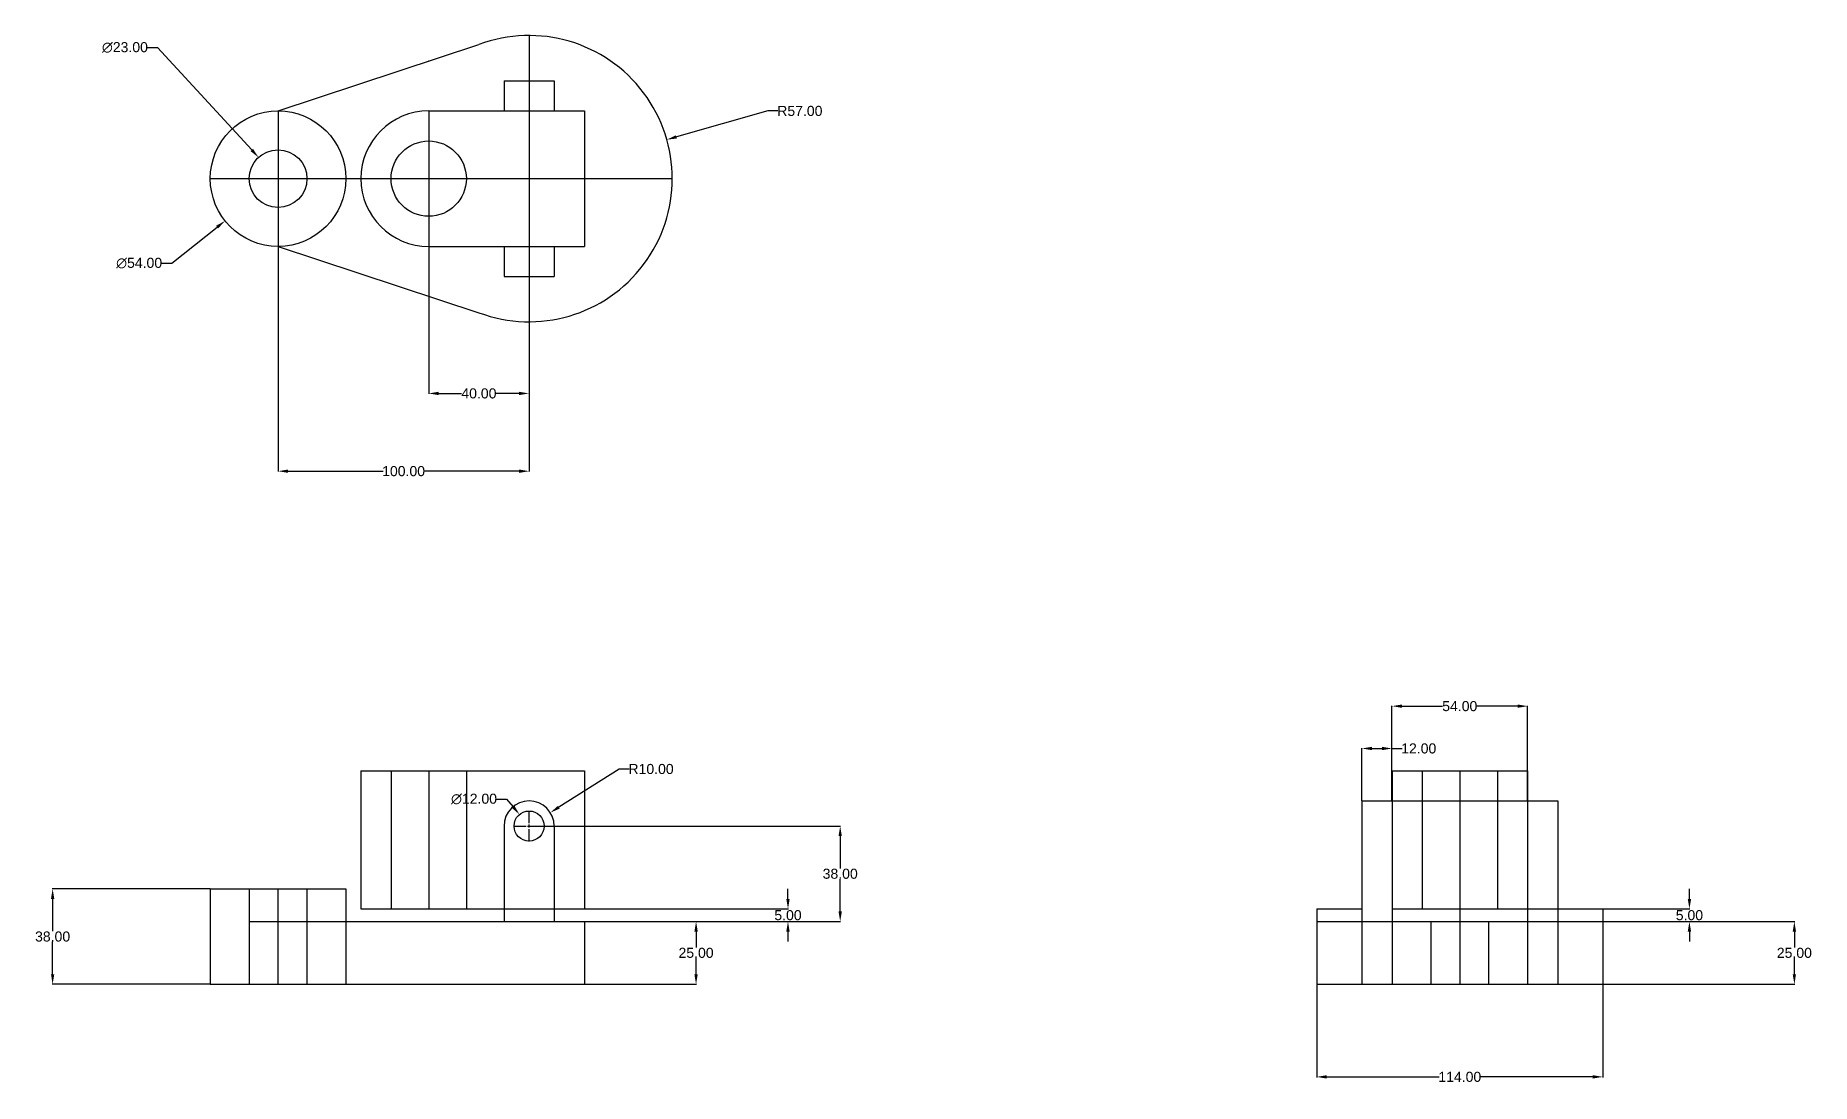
# Model space of a CAD drawing. Header units: millimetres. Extents: x 175 to 1850, y -94 to 323.
# Drawn here: x 175 to 883, y -94 to 323 of the extents above; entities that cross this region are included whole.
import ezdxf

# ---------------------------------------------------------------- set-up
doc = ezdxf.new("R2010")
doc.units = ezdxf.units.MM
doc.header["$MEASUREMENT"] = 0
doc.linetypes.add('CENTER2', pattern=[1.125, 0.75, -0.125, 0.125, -0.125])
doc.styles.get("Standard").update_dxf_attribs({"font": 'arial.ttf'})
doc.dimstyles.get("Standard").update_dxf_attribs({"dimtxt": 4, "dimasz": 4, "dimexe": 0.18, "dimexo": 0.0625, "dimgap": 0.09, "dimtad": 0, "dimtih": 1, "dimtoh": 1, "dimzin": 0, "dimdsep": 46, "dimtxsty": 'Standard', "dimcen": 0.09, "dimadec": 0, "dimazin": 0, "dimtfac": 1, "dimtofl": 0, "dimtmove": 0, "dimatfit": 3, "dimfxl": 1, "dimtolj": 1, "dimtzin": 0, "dimarcsym": 0})

msp = doc.modelspace()

# ---------------------------------------------------------------- blocks, each defined once
blk = doc.blocks.new('*D1')
at = {"color": 0, "lineweight": -2, "transparency": 16777216}
for p, q in [((331.84, 266.09), (331.84, 180.43)), ((371.84, 266.09), (371.84, 180.43)), ((335.84, 180.61), (344.93, 180.61)), ((367.84, 180.61), (358.76, 180.61))]:
    blk.add_line(p, q, dxfattribs=at)
at = {"color": 0, "transparency": 16777216}
for points in [[(335.84, 181.28), (335.84, 179.95), (331.84, 180.61)], [(367.84, 181.28), (367.84, 179.95), (371.84, 180.61)]]:
    blk.add_solid(points, dxfattribs=at)
at = {"layer": 'Defpoints', "color": 0, "transparency": 16777216}
for p in [(331.84, 266.16), (371.84, 266.16), (371.84, 180.61)]:
    blk.add_point(p, dxfattribs=at)
at = {"color": 0, "transparency": 16777216, "insert": (351.84, 180.61), "char_height": 4, "attachment_point": 5}
blk.add_mtext('\\A1;40.00', dxfattribs=at)
blk = doc.blocks.new('*D2')
at = {"color": 0, "lineweight": -2, "transparency": 16777216}
for p, q in [((271.84, 266.09), (271.84, 149.47)), ((371.84, 266.09), (371.84, 149.47)), ((275.84, 149.65), (313.64, 149.65)), ((367.84, 149.65), (330.04, 149.65))]:
    blk.add_line(p, q, dxfattribs=at)
at = {"color": 0, "transparency": 16777216}
for points in [[(275.84, 150.32), (275.84, 148.99), (271.84, 149.65)], [(367.84, 150.32), (367.84, 148.99), (371.84, 149.65)]]:
    blk.add_solid(points, dxfattribs=at)
at = {"layer": 'Defpoints', "color": 0, "transparency": 16777216}
for p in [(271.84, 266.16), (371.84, 266.16), (371.84, 149.65)]:
    blk.add_point(p, dxfattribs=at)
at = {"color": 0, "transparency": 16777216, "insert": (321.84, 149.65), "char_height": 4, "attachment_point": 5}
blk.add_mtext('\\A1;100.00', dxfattribs=at)
blk = doc.blocks.new('*D3')
at = {"color": 0, "lineweight": -2, "transparency": 16777216}
for p, q in [((219.84, 318.4), (223.84, 318.4)), ((223.84, 318.4), (261.35, 277.57)), ((271.75, 266.16), (271.93, 266.16)), ((271.84, 266.07), (271.84, 266.25))]:
    blk.add_line(p, q, dxfattribs=at)
at = {"color": 0, "transparency": 16777216}
blk.add_solid([(261.85, 278.02), (260.86, 277.12), (264.06, 274.62)], dxfattribs=at)
at = {"layer": 'Defpoints', "color": 0, "transparency": 16777216}
for p in [(264.06, 274.62), (279.62, 257.69)]:
    blk.add_point(p, dxfattribs=at)
at = {"color": 0, "transparency": 16777216, "insert": (210.83, 318.4), "char_height": 4, "attachment_point": 5}
blk.add_mtext('\\A1;∅23.00', dxfattribs=at)
blk = doc.blocks.new('*D4')
at = {"color": 0, "lineweight": -2, "transparency": 16777216}
for p, q in [((271.75, 266.16), (271.93, 266.16)), ((271.84, 266.07), (271.84, 266.25)), ((229.51, 232.5), (247.58, 246.86)), ((225.51, 232.5), (229.51, 232.5))]:
    blk.add_line(p, q, dxfattribs=at)
at = {"color": 0, "transparency": 16777216}
blk.add_solid([(247.16, 247.39), (247.99, 246.34), (250.71, 249.35)], dxfattribs=at)
at = {"layer": 'Defpoints', "color": 0, "transparency": 16777216}
for p in [(292.98, 282.96), (250.71, 249.35)]:
    blk.add_point(p, dxfattribs=at)
at = {"color": 0, "transparency": 16777216, "insert": (216.5, 232.5), "char_height": 4, "attachment_point": 5}
blk.add_mtext('\\A1;∅54.00', dxfattribs=at)
blk = doc.blocks.new('*D5')
at = {"color": 0, "lineweight": -2, "transparency": 16777216}
for p, q in [((466.94, 293.11), (430.53, 282.79)), ((470.94, 293.11), (466.94, 293.11)), ((371.75, 266.16), (371.93, 266.16)), ((371.84, 266.07), (371.84, 266.25))]:
    blk.add_line(p, q, dxfattribs=at)
at = {"color": 0, "transparency": 16777216}
blk.add_solid([(430.35, 283.43), (430.71, 282.15), (426.68, 281.7)], dxfattribs=at)
at = {"layer": 'Defpoints', "color": 0, "transparency": 16777216}
for p in [(426.68, 281.7), (371.84, 266.16)]:
    blk.add_point(p, dxfattribs=at)
at = {"color": 0, "transparency": 16777216, "insert": (479.69, 293.11), "char_height": 4, "attachment_point": 5}
blk.add_mtext('\\A1;R57.00', dxfattribs=at)
blk = doc.blocks.new('*U6')
at = {"color": 0, "linetype": 'CENTER2', "transparency": 16777216}
for p, q in [((-6.12, 0), (-1.2, 0)), ((0, 1.2), (0, 6.12)), ((1.2, 0), (6.12, 0)), ((0, -6.12), (0, -1.2))]:
    blk.add_line(p, q, dxfattribs=at)
at = {"color": 0, "linetype": 'Continuous', "transparency": 16777216}
for p, q in [((-0.6, 0), (0.6, 0)), ((0, -0.6), (0, 0.6))]:
    blk.add_line(p, q, dxfattribs=at)
blk = doc.blocks.new('*D8')
at = {"color": 0, "lineweight": -2, "transparency": 16777216}
for p, q in [((244.78, -16.69), (181.85, -16.69)), ((182.03, -20.69), (182.03, -33.55)), ((182.03, -50.69), (182.03, -37.82)), ((244.78, -54.69), (181.85, -54.69))]:
    blk.add_line(p, q, dxfattribs=at)
at = {"color": 0, "transparency": 16777216}
for points in [[(181.37, -20.69), (182.7, -20.69), (182.03, -16.69)], [(181.37, -50.69), (182.7, -50.69), (182.03, -54.69)]]:
    blk.add_solid(points, dxfattribs=at)
at = {"layer": 'Defpoints', "color": 0, "transparency": 16777216}
for p in [(244.84, -16.69), (182.03, -54.69), (244.84, -54.69)]:
    blk.add_point(p, dxfattribs=at)
at = {"color": 0, "transparency": 16777216, "insert": (182.03, -35.69), "char_height": 4, "attachment_point": 5}
blk.add_mtext('\\A1;38.00', dxfattribs=at)
blk = doc.blocks.new('*D9')
at = {"color": 0, "lineweight": -2, "transparency": 16777216}
for p, q in [((393.9, -29.69), (438.53, -29.69)), ((438.35, -33.69), (438.35, -40.05)), ((438.35, -50.69), (438.35, -44.32)), ((393.9, -54.69), (438.53, -54.69))]:
    blk.add_line(p, q, dxfattribs=at)
at = {"color": 0, "transparency": 16777216}
for points in [[(437.68, -33.69), (439.02, -33.69), (438.35, -29.69)], [(437.68, -50.69), (439.02, -50.69), (438.35, -54.69)]]:
    blk.add_solid(points, dxfattribs=at)
at = {"layer": 'Defpoints', "color": 0, "transparency": 16777216}
for p in [(393.84, -29.69), (393.84, -54.69), (438.35, -54.69)]:
    blk.add_point(p, dxfattribs=at)
at = {"color": 0, "transparency": 16777216, "insert": (438.35, -42.19), "char_height": 4, "attachment_point": 5}
blk.add_mtext('\\A1;25.00', dxfattribs=at)
blk = doc.blocks.new('*D10')
at = {"color": 0, "lineweight": -2, "transparency": 16777216}
for p, q in [((474.97, -20.69), (474.97, -16.69)), ((393.9, -24.69), (475.15, -24.69)), ((393.9, -29.69), (475.15, -29.69)), ((474.97, -33.69), (474.97, -37.69))]:
    blk.add_line(p, q, dxfattribs=at)
at = {"color": 0, "transparency": 16777216}
for points in [[(474.3, -20.69), (475.63, -20.69), (474.97, -24.69)], [(474.3, -33.69), (475.63, -33.69), (474.97, -29.69)]]:
    blk.add_solid(points, dxfattribs=at)
at = {"layer": 'Defpoints', "color": 0, "transparency": 16777216}
for p in [(393.84, -24.69), (393.84, -29.69), (474.97, -29.69)]:
    blk.add_point(p, dxfattribs=at)
at = {"color": 0, "transparency": 16777216, "insert": (474.97, -27.19), "char_height": 4, "attachment_point": 5}
blk.add_mtext('\\A1;5.00', dxfattribs=at)
blk = doc.blocks.new('*D11')
at = {"color": 0, "lineweight": -2, "transparency": 16777216}
for p, q in [((371.9, 8.31), (495.95, 8.31)), ((495.77, 4.31), (495.77, -8.55)), ((495.77, -25.69), (495.77, -12.82)), ((371.9, -29.69), (495.95, -29.69))]:
    blk.add_line(p, q, dxfattribs=at)
at = {"color": 0, "transparency": 16777216}
for points in [[(495.1, 4.31), (496.43, 4.31), (495.77, 8.31)], [(495.1, -25.69), (496.43, -25.69), (495.77, -29.69)]]:
    blk.add_solid(points, dxfattribs=at)
at = {"layer": 'Defpoints', "color": 0, "transparency": 16777216}
for p in [(371.84, 8.31), (371.84, -29.69), (495.77, -29.69)]:
    blk.add_point(p, dxfattribs=at)
at = {"color": 0, "transparency": 16777216, "insert": (495.77, -10.69), "char_height": 4, "attachment_point": 5}
blk.add_mtext('\\A1;38.00', dxfattribs=at)
blk = doc.blocks.new('*D12')
at = {"color": 0, "lineweight": -2, "transparency": 16777216}
for p, q in [((407.67, 31.03), (383.67, 15.81)), ((411.67, 31.03), (407.67, 31.03)), ((371.75, 8.31), (371.93, 8.31)), ((371.84, 8.22), (371.84, 8.4))]:
    blk.add_line(p, q, dxfattribs=at)
at = {"color": 0, "transparency": 16777216}
blk.add_solid([(383.31, 16.37), (384.02, 15.25), (380.29, 13.67)], dxfattribs=at)
at = {"layer": 'Defpoints', "color": 0, "transparency": 16777216}
for p in [(371.84, 8.31), (380.29, 13.67)]:
    blk.add_point(p, dxfattribs=at)
at = {"color": 0, "transparency": 16777216, "insert": (420.42, 31.03), "char_height": 4, "attachment_point": 5}
blk.add_mtext('\\A1;R10.00', dxfattribs=at)
blk = doc.blocks.new('*D13')
at = {"color": 0, "lineweight": -2, "transparency": 16777216}
for p, q in [((358.9, 19.09), (362.9, 19.09)), ((362.9, 19.09), (365.46, 16.01)), ((371.75, 8.31), (371.93, 8.31)), ((371.84, 8.22), (371.84, 8.4))]:
    blk.add_line(p, q, dxfattribs=at)
at = {"color": 0, "transparency": 16777216}
blk.add_solid([(365.97, 16.44), (364.94, 15.58), (368.01, 12.93)], dxfattribs=at)
at = {"layer": 'Defpoints', "color": 0, "transparency": 16777216}
for p in [(368.01, 12.93), (375.67, 3.7)]:
    blk.add_point(p, dxfattribs=at)
at = {"color": 0, "transparency": 16777216, "insert": (349.9, 19.09), "char_height": 4, "attachment_point": 5}
blk.add_mtext('\\A1;∅12.00', dxfattribs=at)
blk = doc.blocks.new('*D14')
at = {"color": 0, "lineweight": -2, "transparency": 16777216}
for p, q in [((685.58, -54.75), (685.58, -91.75)), ((799.58, -54.75), (799.58, -91.75)), ((689.58, -91.57), (734.38, -91.57)), ((795.58, -91.57), (750.78, -91.57))]:
    blk.add_line(p, q, dxfattribs=at)
at = {"color": 0, "transparency": 16777216}
for points in [[(689.58, -90.9), (689.58, -92.23), (685.58, -91.57)], [(795.58, -90.9), (795.58, -92.23), (799.58, -91.57)]]:
    blk.add_solid(points, dxfattribs=at)
at = {"layer": 'Defpoints', "color": 0, "transparency": 16777216}
for p in [(685.58, -54.69), (799.58, -54.69), (799.58, -91.57)]:
    blk.add_point(p, dxfattribs=at)
at = {"color": 0, "transparency": 16777216, "insert": (742.58, -91.57), "char_height": 4, "attachment_point": 5}
blk.add_mtext('\\A1;114.00', dxfattribs=at)
blk = doc.blocks.new('*D15')
at = {"color": 0, "lineweight": -2, "transparency": 16777216}
for p, q in [((715.58, 18.38), (715.58, 56.25)), ((719.58, 56.07), (735.75, 56.07)), ((765.58, 56.07), (749.41, 56.07)), ((769.58, 18.38), (769.58, 56.25))]:
    blk.add_line(p, q, dxfattribs=at)
at = {"color": 0, "transparency": 16777216}
for points in [[(719.58, 56.74), (719.58, 55.41), (715.58, 56.07)], [(765.58, 56.74), (765.58, 55.41), (769.58, 56.07)]]:
    blk.add_solid(points, dxfattribs=at)
at = {"layer": 'Defpoints', "color": 0, "transparency": 16777216}
for p in [(769.58, 56.07), (715.58, 18.31), (769.58, 18.31)]:
    blk.add_point(p, dxfattribs=at)
at = {"color": 0, "transparency": 16777216, "insert": (742.58, 56.07), "char_height": 4, "attachment_point": 5}
blk.add_mtext('\\A1;54.00', dxfattribs=at)
blk = doc.blocks.new('*D16')
at = {"color": 0, "lineweight": -2, "transparency": 16777216}
for p, q in [((703.58, 18.38), (703.58, 39.4)), ((707.58, 39.22), (711.58, 39.22)), ((715.58, 18.38), (715.58, 39.4)), ((715.58, 39.22), (719.58, 39.22))]:
    blk.add_line(p, q, dxfattribs=at)
at = {"color": 0, "transparency": 16777216}
for points in [[(707.58, 39.89), (707.58, 38.55), (703.58, 39.22)], [(711.58, 39.89), (711.58, 38.55), (715.58, 39.22)]]:
    blk.add_solid(points, dxfattribs=at)
at = {"layer": 'Defpoints', "color": 0, "transparency": 16777216}
for p in [(715.58, 39.22), (703.58, 18.31), (715.58, 18.31)]:
    blk.add_point(p, dxfattribs=at)
at = {"color": 0, "transparency": 16777216, "insert": (726.23, 39.22), "char_height": 4, "attachment_point": 5}
blk.add_mtext('\\A1;12.00', dxfattribs=at)
blk = doc.blocks.new('*D17')
at = {"color": 0, "lineweight": -2, "transparency": 16777216}
for p, q in [((834.06, -20.69), (834.06, -16.69)), ((731.15, -24.69), (834.24, -24.69)), ((731.15, -29.69), (834.24, -29.69)), ((834.06, -33.69), (834.06, -37.69))]:
    blk.add_line(p, q, dxfattribs=at)
at = {"color": 0, "transparency": 16777216}
for points in [[(833.4, -20.69), (834.73, -20.69), (834.06, -24.69)], [(833.4, -33.69), (834.73, -33.69), (834.06, -29.69)]]:
    blk.add_solid(points, dxfattribs=at)
at = {"layer": 'Defpoints', "color": 0, "transparency": 16777216}
for p in [(731.08, -24.69), (834.06, -24.69), (731.08, -29.69)]:
    blk.add_point(p, dxfattribs=at)
at = {"color": 0, "transparency": 16777216, "insert": (834.06, -27.19), "char_height": 4, "attachment_point": 5}
blk.add_mtext('\\A1;5.00', dxfattribs=at)
blk = doc.blocks.new('*D18')
at = {"color": 0, "lineweight": -2, "transparency": 16777216}
for p, q in [((781.65, -29.69), (876.05, -29.69)), ((875.87, -33.69), (875.87, -40.05)), ((875.87, -50.69), (875.87, -44.32)), ((781.65, -54.69), (876.05, -54.69))]:
    blk.add_line(p, q, dxfattribs=at)
at = {"color": 0, "transparency": 16777216}
for points in [[(875.2, -33.69), (876.53, -33.69), (875.87, -29.69)], [(875.2, -50.69), (876.53, -50.69), (875.87, -54.69)]]:
    blk.add_solid(points, dxfattribs=at)
at = {"layer": 'Defpoints', "color": 0, "transparency": 16777216}
for p in [(781.58, -29.69), (875.87, -29.69), (781.58, -54.69)]:
    blk.add_point(p, dxfattribs=at)
at = {"color": 0, "transparency": 16777216, "insert": (875.87, -42.19), "char_height": 4, "attachment_point": 5}
blk.add_mtext('\\A1;25.00', dxfattribs=at)

# ---------------------------------------------------------------- dimensions: what is measured, and where the dimension line sits
for p1, p2, picture, middle in [((279.624, 257.688), (264.061, 274.624), '*D3', (210.83, 318.397)), ((292.976, 282.96), (250.709, 249.353), '*D4', (216.504, 232.499))]:
    dim = msp.add_diameter_dim_2p(p1=p1, p2=p2, dimstyle='Standard')
    dim.commit()
    dim.dimension.update_dxf_attribs({"geometry": picture, "text_midpoint": middle, "dimtype": 163})
for center, mpoint, picture, middle in [((371.842, 266.156), (426.683, 281.698), '*D5', (479.686, 293.107)), ((371.842, 8.313), (380.288, 13.668), '*D12', (420.416, 31.031))]:
    dim = msp.add_radius_dim(center=center, mpoint=mpoint, dimstyle='Standard')
    dim.commit()
    dim.dimension.update_dxf_attribs({"geometry": picture, "text_midpoint": middle, "dimtype": 164})
for base, p1, p2, picture, middle in [((371.842, 149.654), (271.842, 266.156), (371.842, 266.156), '*D2', (321.842, 149.654)), ((371.842, 180.612), (331.842, 266.156), (371.842, 266.156), '*D1', (351.842, 180.612)), ((769.583, 56.073), (715.583, 18.313), (769.583, 18.313), '*D15', (742.583, 56.073)), ((715.583, 39.221), (703.583, 18.313), (715.583, 18.313), '*D16', (726.227, 39.221)), ((799.583, -91.568), (685.583, -54.687), (799.583, -54.687), '*D14', (742.583, -91.568))]:
    dim = msp.add_linear_dim(base=base, p1=p1, p2=p2, dimstyle='Standard')
    dim.commit()
    dim.dimension.update_dxf_attribs({"geometry": picture, "text_midpoint": middle})
dim = msp.add_diameter_dim_2p(p1=(375.673, 3.695), p2=(368.012, 12.931), dimstyle='Standard')
dim.commit()
dim.dimension.update_dxf_attribs({"geometry": '*D13', "text_midpoint": (349.896, 19.089)})
for base, p1, p2, picture, middle in [((495.768, -29.687), (371.842, 8.313), (371.842, -29.687), '*D11', (495.768, -10.687)), ((182.034, -54.687), (244.842, -16.687), (244.842, -54.687), '*D8', (182.034, -35.687)), ((474.967, -29.687), (393.842, -24.687), (393.842, -29.687), '*D10', (474.967, -27.187)), ((834.063, -24.687), (731.083, -29.687), (731.083, -24.687), '*D17', (834.063, -27.187)), ((438.351, -54.687), (393.842, -29.687), (393.842, -54.687), '*D9', (438.351, -42.187)), ((875.867, -29.687), (781.583, -54.687), (781.583, -29.687), '*D18', (875.867, -42.187))]:
    dim = msp.add_linear_dim(base=base, p1=p1, p2=p2, angle=90, dimstyle='Standard')
    dim.commit()
    dim.dimension.update_dxf_attribs({"geometry": picture, "text_midpoint": middle})

# ---------------------------------------------------------------- linework, layer by layer
for p, q in [((271.842, 293.156), (351.842, 319.532)), ((371.842, 323.156), (371.842, 209.156)), ((331.842, 313.155), (331.842, 312.938)), ((361.842, 305.156), (381.842, 305.156)), ((361.842, 305.156), (361.842, 293.156)), ((381.842, 305.156), (381.842, 293.156)), ((271.842, 293.156), (271.842, 239.156)), ((331.842, 293.156), (393.842, 293.156)), ((331.842, 293.156), (331.842, 239.156)), ((393.842, 293.156), (393.842, 239.156)), ((244.842, 266.156), (428.842, 266.156)), ((271.842, 239.156), (351.842, 212.78)), ((331.842, 239.156), (393.842, 239.156)), ((361.842, 239.156), (361.842, 227.156)), ((381.842, 239.156), (381.842, 227.156)), ((361.842, 227.156), (381.842, 227.156)), ((304.842, 30.313), (304.842, -24.687)), ((304.842, 30.313), (393.842, 30.313)), ((316.842, 30.313), (316.842, -24.687)), ((331.842, 30.313), (331.842, -24.687)), ((346.842, 30.313), (346.842, -24.687)), ((346.842, 30.313), (393.842, 30.313)), ((393.842, 30.313), (393.842, -24.687)), ((715.583, 30.313), (715.583, -54.687)), ((715.583, 30.313), (769.583, 30.313)), ((727.583, 30.313), (727.583, -24.687)), ((742.583, 30.313), (742.583, -54.687)), ((757.583, 30.313), (757.583, -24.687)), ((769.583, 30.313), (769.583, -54.687)), ((703.583, 18.313), (703.583, -54.687)), ((703.583, 18.313), (781.583, 18.313)), ((781.583, 18.313), (781.583, -54.687)), ((361.842, 8.313), (361.842, -29.687)), ((381.842, 8.313), (381.842, -29.687)), ((244.842, -16.687), (244.842, -54.687)), ((244.842, -16.687), (298.842, -16.687)), ((260.342, -16.687), (260.342, -54.687)), ((271.752, -16.687), (271.752, -54.687)), ((283.342, -16.687), (283.342, -54.687)), ((298.842, -16.687), (298.842, -54.687)), ((304.842, -24.687), (393.842, -24.687)), ((685.583, -24.687), (685.583, -54.687)), ((685.583, -24.687), (703.583, -24.687)), ((715.583, -24.687), (769.583, -24.687)), ((781.583, -24.687), (799.583, -24.687)), ((799.583, -24.687), (799.583, -54.687)), ((260.342, -29.687), (393.842, -29.687)), ((346.842, -29.687), (393.842, -29.687)), ((393.842, -29.687), (393.842, -54.687)), ((685.583, -29.687), (799.583, -29.687)), ((731.083, -29.687), (731.083, -54.687)), ((754.083, -29.687), (754.083, -54.687)), ((244.842, -54.687), (393.842, -54.687)), ((346.842, -54.687), (393.842, -54.687)), ((685.583, -54.687), (799.583, -54.687))]:
    msp.add_line(p, q)
for centre, radius in [((271.842, 266.156), 27), ((271.842, 266.156), 11.5), ((331.842, 266.156), 15), ((371.842, 8.313), 6)]:
    msp.add_circle(centre, radius)
for centre, radius, start, end in [((371.842, 266.156), 57, 249.459022, 110.540978), ((331.842, 266.156), 27, 90, 270), ((371.842, 8.313), 10, 0, 180)]:
    msp.add_arc(centre, radius, start, end)

# ---------------------------------------------------------------- block references
at = {"linetype": 'CENTER2'}
msp.add_blockref('*U6', (371.842, 8.313), dxfattribs=at)

msp.set_redraw_order([(e.dxf.handle, doc.entitydb.next_handle()) for e in msp.query("TEXT MTEXT ATTDEF DIMENSION ARC_DIMENSION")])  # texts and dimensions are drawn at this point

doc.saveas('drawing.dxf')
